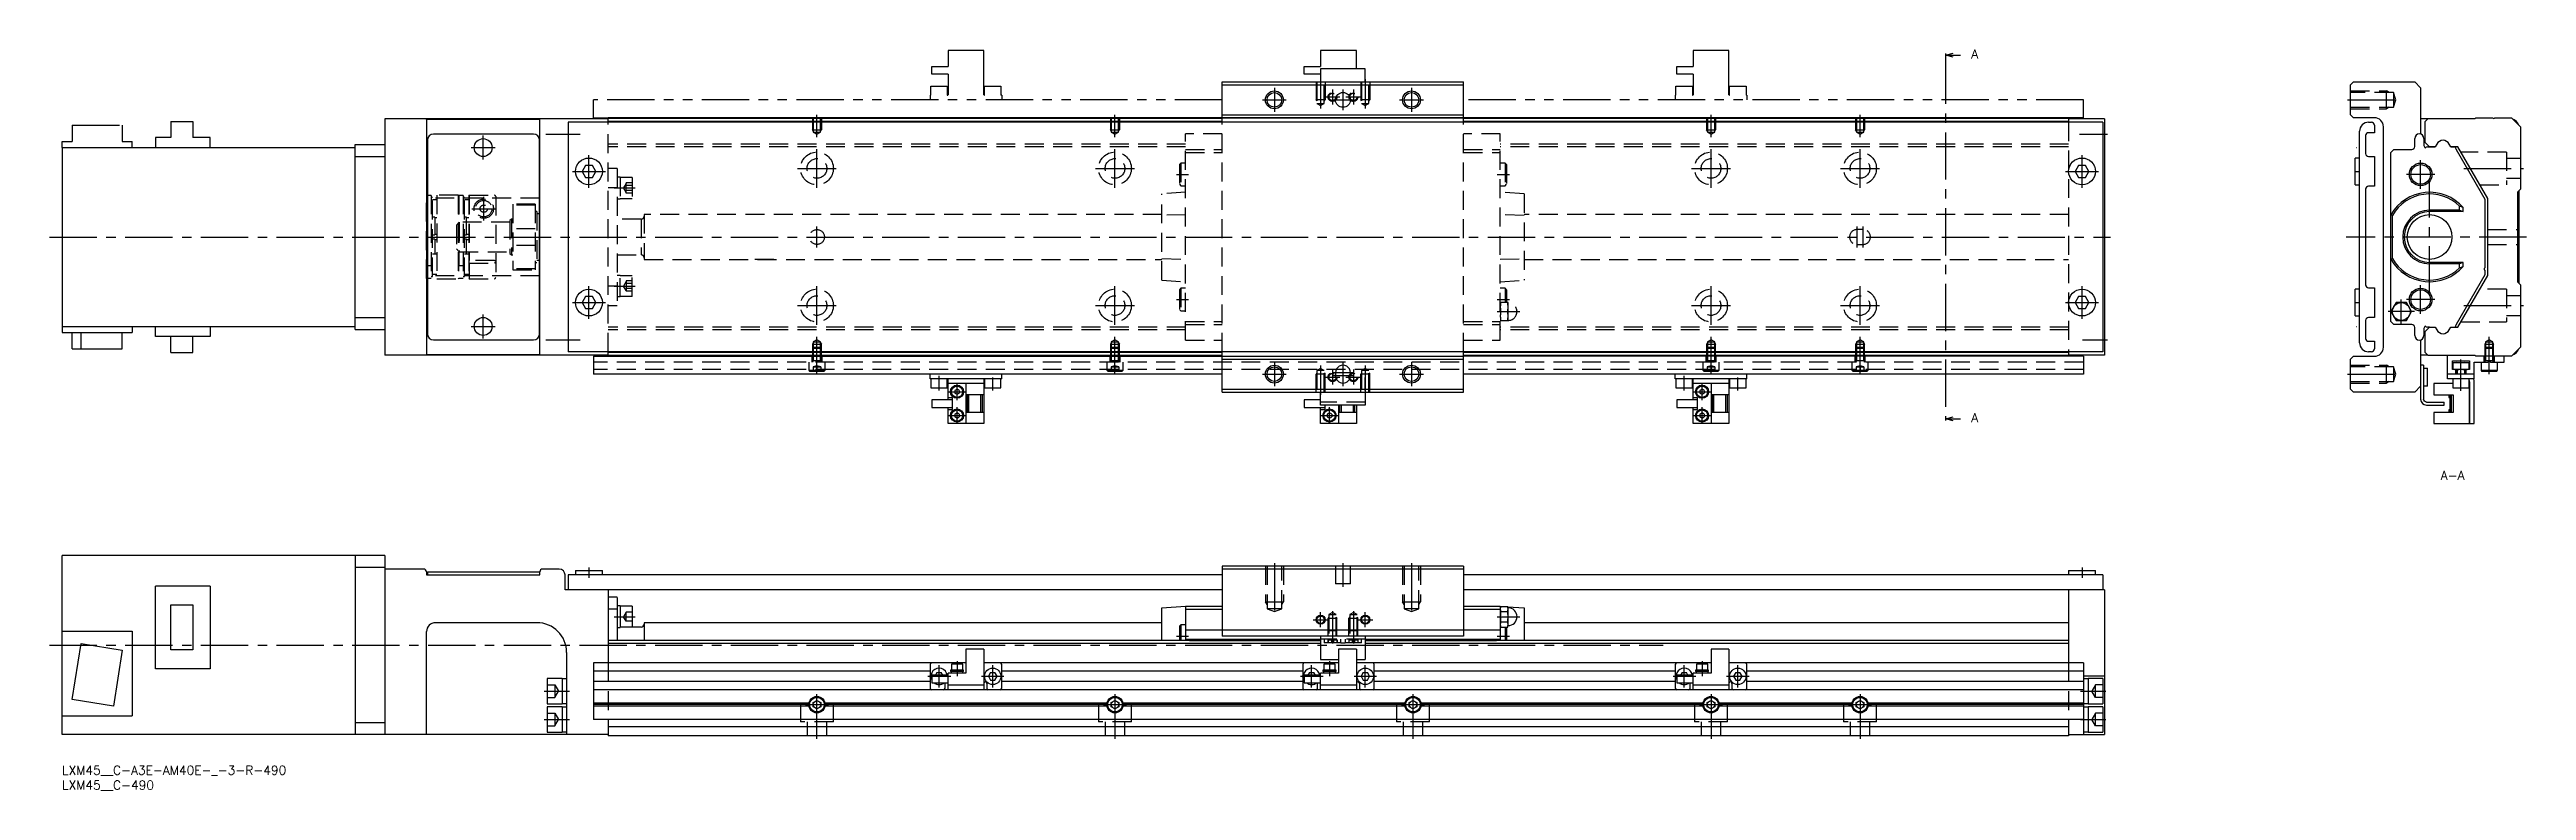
# Model space of a CAD drawing. Extents: x -4 to 827, y -8 to 240.
import ezdxf

# ---------------------------------------------------------------- set-up
doc = ezdxf.new("R2010")
doc.units = 0
doc.header["$LTSCALE"] = 0.5
for name, pattern in [('CENTER', [50.8, 31.75, -6.35, 6.35, -6.35]), ('DASHED', [19.05, 12.7, -6.35]), ('PHANTOM', [63.5, 31.75, -6.35, 6.35, -6.35, 6.35, -6.35])]:
    doc.linetypes.add(name, pattern=pattern)
for name, color, linetype in [('MSM_CENTER', 1, 'CENTER'), ('MSM_CONTINUOUS', 7, 'CONTINUOUS'), ('MSM_DASHED', 4, 'DASHED'), ('MSM_IMAGINARY', 6, 'PHANTOM'), ('MSM_NARROW', 5, 'CONTINUOUS'), ('MSM_PART_NUMBER', 7, 'CONTINUOUS')]:
    doc.layers.add(name, color=color, linetype=linetype)
doc.styles.get("Standard").update_dxf_attribs({"font": 'txt.shx', "height": 3, "bigfont": 'bigfont.shx'})

msp = doc.modelspace()

# ---------------------------------------------------------------- texts
at = {"layer": 'MSM_PART_NUMBER'}
for s, p in [('A', (640.62, 237.26)), ('A', (640.62, 115.23)), ('A-A', (798.16, 95.91))]:
    msp.add_text(s, height=3, dxfattribs=at).set_placement(p)

# ---------------------------------------------------------------- blocks, each defined once
blk = doc.blocks.new('*U8')
at = {"layer": 'MSM_PART_NUMBER'}
blk.add_text('LXM45__C-A3E-AM40E-_-3-R-490', height=3, dxfattribs=at).set_placement((0, -3))
blk = doc.blocks.new('*U9')
at = {"layer": 'MSM_PART_NUMBER'}
blk.add_text('LXM45__C-490', height=3, dxfattribs=at).set_placement((0, -8))

# ---------------------------------------------------------------- linework, layer by layer
at = {"layer": 'MSM_CENTER'}
for p, q in [((632.01, 237.89), (632.01, 116.86)), ((406.8, 227.38), (406.8, 219.38)), ((422.3, 230.38), (422.3, 220.47)), ((426.3, 226.88), (426.3, 221.88)), ((429.8, 226.88), (429.8, 219.88)), ((433.3, 226.88), (433.3, 221.88)), ((437.3, 230.38), (437.3, 220.47)), ((452.8, 227.38), (452.8, 219.38)), ((253.3, 210.87), (253.3, 218.38)), ((353.3, 210.87), (353.3, 218.38)), ((402.8, 223.38), (410.8, 223.38)), ((423.8, 224.38), (428.8, 224.38)), ((426.3, 223.38), (433.3, 223.38)), ((430.8, 224.38), (435.8, 224.38)), ((448.8, 223.38), (456.8, 223.38)), ((553.3, 210.87), (553.3, 218.38)), ((603.3, 210.87), (603.3, 218.38)), ((766.92, 223.38), (784.14, 223.38)), ((141.3, 203.38), (141.3, 211.38)), ((162.3, 211.88), (173.8, 211.88)), ((676.98, 211.88), (686.3, 211.88)), ((137.3, 207.38), (145.3, 207.38)), ((176.8, 193.88), (176.8, 204.88)), ((246.8, 200.38), (259.8, 200.38)), ((253.3, 193.88), (253.3, 206.88)), ((346.8, 200.38), (359.8, 200.38)), ((353.3, 193.88), (353.3, 206.88)), ((546.8, 200.38), (559.8, 200.38)), ((553.3, 193.88), (553.3, 206.88)), ((596.8, 200.38), (609.8, 200.38)), ((603.3, 193.88), (603.3, 206.88)), ((677.8, 193.88), (677.8, 204.88)), ((769.81, 207.38), (769.92, 207.38)), ((791.42, 193.58), (791.42, 203.18)), ((805.95, 200.38), (825.92, 200.38)), ((171.3, 199.38), (182.3, 199.38)), ((185.3, 193.83), (192.3, 193.83)), ((373.9, 198.38), (378, 198.38)), ((481.6, 198.38), (485.7, 198.38)), ((672.3, 199.38), (683.3, 199.38)), ((769.42, 199.38), (770.92, 199.38)), ((796.22, 198.38), (786.62, 198.38)), ((794.42, 158.48), (794.42, 196.28)), ((137.5, 186.88), (145.5, 186.88)), ((141.5, 182.88), (141.5, 190.88)), ((-4.2, 177.38), (687.3, 177.38)), ((253.3, 173.88), (253.3, 180.88)), ((602.3, 173.88), (602.3, 180.88)), ((604.3, 173.88), (604.3, 180.88)), ((826.92, 177.38), (766.42, 177.38)), ((176.8, 149.88), (176.8, 160.88)), ((185.3, 160.92), (192.3, 160.92)), ((253.3, 147.88), (253.3, 160.88)), ((353.3, 147.88), (353.3, 160.88)), ((553.3, 147.88), (553.3, 160.88)), ((603.3, 147.88), (603.3, 160.88)), ((677.8, 149.88), (677.8, 160.88)), ((791.42, 151.58), (791.42, 161.18)), ((141.3, 143.38), (141.3, 151.38)), ((171.3, 155.38), (182.3, 155.38)), ((246.8, 154.38), (259.8, 154.38)), ((346.8, 154.38), (359.8, 154.38)), ((373.9, 156.38), (378, 156.38)), ((481.6, 156.38), (485.7, 156.38)), ((481.6, 152.38), (489.2, 152.38)), ((546.8, 154.38), (559.8, 154.38)), ((596.8, 154.38), (609.8, 154.38)), ((672.3, 155.38), (683.3, 155.38)), ((769.42, 155.38), (770.92, 155.38)), ((789.38, 152.38), (780.46, 152.38)), ((784.92, 148.38), (784.92, 156.38)), ((796.22, 156.38), (786.62, 156.38)), ((805.95, 154.38), (825.92, 154.38)), ((137.3, 147.38), (145.3, 147.38)), ((162.3, 142.88), (173.8, 142.88)), ((253.3, 131.38), (253.3, 143.89)), ((353.3, 131.38), (353.3, 143.89)), ((553.3, 131.38), (553.3, 143.89)), ((603.3, 131.38), (603.3, 143.89)), ((677.98, 142.88), (686.3, 142.88)), ((769.81, 147.38), (769.92, 147.38)), ((814.41, 131.38), (814.41, 143.89)), ((406.8, 135.38), (406.8, 127.38)), ((422.3, 134.29), (422.3, 124.38)), ((429.8, 135.38), (429.8, 127.38)), ((437.3, 134.29), (437.3, 124.38)), ((452.8, 135.38), (452.8, 127.38)), ((804.92, 125.78), (804.92, 136.28)), ((294.3, 125.88), (294.3, 130.78)), ((297.49, 125.48), (303.11, 125.48)), ((300.3, 122.67), (300.3, 128.29)), ((312.3, 125.88), (312.3, 130.28)), ((402.8, 131.38), (410.8, 131.38)), ((423.8, 130.38), (428.8, 130.38)), ((426.3, 132.88), (426.3, 127.88)), ((426.3, 131.88), (433.3, 131.88)), ((426.3, 130.88), (433.3, 130.88)), ((430.8, 130.38), (435.8, 130.38)), ((433.3, 132.88), (433.3, 127.88)), ((437.3, 125.88), (437.3, 130.28)), ((448.8, 131.38), (456.8, 131.38)), ((544.3, 125.88), (544.3, 130.78)), ((547.49, 125.48), (553.11, 125.48)), ((550.3, 122.67), (550.3, 128.29)), ((562.3, 125.88), (562.3, 130.28)), ((766.92, 131.38), (784.14, 131.38)), ((297.49, 117.48), (303.11, 117.48)), ((300.3, 114.67), (300.3, 120.29)), ((422.49, 117.48), (428.11, 117.48)), ((425.3, 114.67), (425.3, 120.29)), ((547.49, 117.48), (553.11, 117.48)), ((550.3, 114.67), (550.3, 120.29)), ((176.8, 66.5), (176.8, 63)), ((406.8, 68), (406.8, 50.78)), ((429.8, 68), (429.8, 60)), ((452.8, 68), (452.8, 50.78)), ((677.8, 66.5), (677.8, 63)), ((141.3, 65.11), (141.3, 65)), ((185.3, 50), (192.3, 50)), ((422.3, 46.5), (422.3, 51.5)), ((426.3, 51.81), (426.3, 40.99)), ((433.3, 51.81), (433.3, 40.99)), ((437.3, 46.5), (437.3, 51.5)), ((481.6, 50), (489.2, 50)), ((373.9, 43.5), (378, 43.5)), ((419.8, 49), (424.8, 49)), ((434.8, 49), (439.8, 49)), ((481.6, 43.5), (485.7, 43.5)), ((-4.2, 40.5), (537.3, 40.5)), ((294.3, 26.25), (294.3, 33.75)), ((300.3, 35.1), (300.3, 30.1)), ((312.3, 26.25), (312.3, 33.75)), ((419.3, 26.25), (419.3, 33.75)), ((425.3, 35.1), (425.3, 30.1)), ((437.3, 26.25), (437.3, 33.75)), ((544.3, 26.25), (544.3, 33.75)), ((550.3, 35.1), (550.3, 30.1)), ((562.3, 26.25), (562.3, 33.75)), ((161.8, 25), (170.3, 25)), ((290.55, 30), (298.19, 30)), ((308.55, 30), (316.05, 30)), ((415.55, 30), (423.19, 30)), ((433.55, 30), (441.05, 30)), ((540.55, 30), (548.19, 30)), ((558.55, 30), (566.05, 30)), ((677.3, 25), (685.8, 25)), ((249.42, 20.5), (257.18, 20.5)), ((253.3, 9), (253.3, 24)), ((349.42, 20.5), (357.18, 20.5)), ((353.3, 24), (353.3, 9)), ((449.42, 20.5), (457.18, 20.5)), ((453.3, 24), (453.3, 9)), ((549.42, 20.5), (557.18, 20.5)), ((553.3, 24), (553.3, 9)), ((599.42, 20.5), (607.18, 20.5)), ((603.3, 24), (603.3, 9)), ((161.8, 15.5), (170.3, 15.5)), ((677.3, 15.5), (685.8, 15.5))]:
    msp.add_line(p, q, dxfattribs=at)
at = {"layer": 'MSM_CONTINUOUS'}
for p, q in [((632.01, 238.39), (634.51, 239.06)), ((632.01, 238.89), (632.01, 237.89)), ((632.01, 238.39), (637.01, 238.39)), ((634.51, 237.72), (632.01, 238.39)), ((389.3, 229.38), (470.3, 229.38)), ((389.3, 215.88), (389.3, 229.38)), ((389.3, 228.38), (470.3, 228.38)), ((470.3, 215.88), (470.3, 229.38)), ((767.92, 228.38), (768.92, 229.38)), ((767.92, 218.38), (767.92, 228.38)), ((768.92, 229.38), (789.42, 229.38)), ((789.42, 229.38), (791.42, 227.38)), ((791.42, 227.38), (791.42, 211.91)), ((108.3, 216.98), (108.3, 137.78)), ((183.3, 216.98), (108.3, 216.98)), ((122.3, 216.8), (122.3, 137.95)), ((160.3, 216.8), (122.3, 216.8)), ((160.3, 137.95), (160.3, 216.8)), ((673.3, 217.38), (183.3, 217.38)), ((183.3, 215.88), (183.3, 217.38)), ((389.3, 217.18), (183.3, 217.18)), ((389.3, 216.18), (183.3, 216.18)), ((389.3, 218.38), (470.3, 218.38)), ((389.3, 217.38), (470.3, 217.38)), ((673.3, 217.18), (470.3, 217.18)), ((673.3, 216.18), (470.3, 216.18)), ((673.3, 217.38), (673.3, 215.88)), ((685.3, 216.98), (673.3, 216.98)), ((685.3, 216.98), (685.3, 137.78)), ((768.92, 217.38), (767.92, 218.38)), ((775.92, 217.38), (768.92, 217.38)), ((793.72, 216.98), (791.42, 216.98)), ((792.92, 216.18), (793.92, 217.18)), ((792.92, 209.13), (792.92, 216.18)), ((793.92, 217.18), (809.72, 217.18)), ((809.72, 217.18), (809.92, 217.38)), ((809.92, 217.38), (815.52, 217.38)), ((816.32, 217.38), (821.92, 217.38)), ((821.92, 217.38), (824.92, 214.38)), ((98.3, 146.38), (98.3, 208.38)), ((98.3, 208.38), (108.3, 208.38)), ((122.6, 209.88), (122.6, 144.88)), ((158.2, 211.88), (124.6, 211.88)), ((160.2, 144.88), (160.2, 209.88)), ((684.8, 215.88), (169.8, 215.88)), ((169.8, 215.88), (169.8, 138.88)), ((684.8, 215.88), (684.8, 138.88)), ((770.92, 141.88), (770.92, 212.88)), ((772.92, 211.38), (772.92, 205.38)), ((773.92, 215.88), (774.92, 215.88)), ((775.92, 212.38), (773.92, 212.38)), ((775.92, 214.88), (775.92, 212.38)), ((778.92, 140.38), (778.92, 214.38)), ((789.42, 207.73), (789.42, 210.43)), ((792.52, 210.43), (792.52, 208.13)), ((794.42, 207.63), (792.92, 209.13)), ((796.82, 208.52), (796.31, 207.63)), ((801.53, 207.63), (801.02, 208.52)), ((824.92, 214.38), (824.92, 193.38)), ((0, 207.38), (0, 145.38)), ((0, 207.38), (98.3, 207.38)), ((98.3, 204.38), (108.3, 204.38)), ((122.6, 207.48), (122.3, 207.48)), ((122.6, 202.98), (122.3, 202.98)), ((175.65, 201.38), (174.49, 199.38)), ((177.95, 201.38), (175.65, 201.38)), ((179.11, 199.38), (177.95, 201.38)), ((676.65, 201.38), (675.49, 199.38)), ((678.95, 201.38), (676.65, 201.38)), ((680.11, 199.38), (678.95, 201.38)), ((769.42, 194.88), (769.42, 203.88)), ((770.92, 203.88), (769.42, 203.88)), ((773.92, 204.38), (775.92, 204.38)), ((775.92, 204.38), (775.92, 194.38)), ((781.42, 205.73), (782.42, 206.73)), ((781.42, 149.03), (781.42, 205.73)), ((782.42, 206.73), (788.42, 206.73)), ((793.72, 207.68), (794.37, 207.68)), ((794.37, 207.68), (794.42, 207.63)), ((794.37, 207.68), (794.42, 207.63)), ((794.42, 207.63), (796.31, 207.63)), ((796.31, 207.63), (794.42, 207.63)), ((803.92, 207.63), (801.53, 207.63)), ((801.53, 207.63), (802.79, 207.63)), ((803.31, 206.88), (803.31, 206.68)), ((803.31, 206.68), (812.92, 190.04)), ((813.92, 190.3), (803.92, 207.63)), ((174.49, 199.38), (175.65, 197.38)), ((175.65, 197.38), (177.95, 197.38)), ((177.95, 197.38), (179.11, 199.38)), ((675.49, 199.38), (676.65, 197.38)), ((676.65, 197.38), (678.95, 197.38)), ((678.95, 197.38), (680.11, 199.38)), ((769.42, 194.88), (770.92, 194.88)), ((772.92, 193.38), (772.92, 161.38)), ((775.92, 194.38), (773.92, 194.38)), ((824.92, 193.38), (823.92, 192.38)), ((823.92, 192.38), (823.92, 162.38)), ((824.42, 161.88), (824.42, 192.88)), ((122.6, 190.38), (122.3, 190.38)), ((160.3, 190.38), (160.2, 190.38)), ((160.3, 185.13), (160.2, 185.13)), ((781.92, 184.61), (781.42, 184.86)), ((781.92, 170.14), (781.92, 184.61)), ((804.48, 186.38), (794.42, 186.38)), ((805.7, 185.88), (794.42, 185.88)), ((804.48, 186.38), (804.48, 187.74)), ((804.48, 186.38), (805.7, 185.88)), ((805.7, 185.88), (805.7, 187.26)), ((812.92, 190.04), (812.92, 167.03)), ((813.92, 164.45), (813.92, 190.3)), ((160.2, 169.63), (160.3, 169.63)), ((781.42, 169.89), (781.92, 170.14)), ((805.7, 168.88), (794.42, 168.88)), ((804.48, 168.38), (794.42, 168.38)), ((805.7, 168.88), (804.48, 168.38)), ((804.48, 167.01), (804.48, 168.38)), ((805.7, 167.49), (805.7, 168.88)), ((812.92, 166.23), (812.92, 164.71)), ((122.6, 164.38), (122.3, 164.38)), ((160.3, 164.38), (160.2, 164.38)), ((769.42, 150.88), (769.42, 159.88)), ((770.92, 159.88), (769.42, 159.88)), ((773.92, 160.38), (775.92, 160.38)), ((775.92, 160.38), (775.92, 150.38)), ((812.92, 164.71), (803.31, 148.08)), ((803.92, 147.13), (813.92, 164.45)), ((823.92, 162.38), (824.92, 161.38)), ((824.92, 161.38), (824.92, 140.38)), ((98.3, 150.38), (108.3, 150.38)), ((122.6, 151.78), (122.3, 151.78)), ((160.3, 151.78), (160.2, 151.78)), ((175.65, 157.38), (174.49, 155.38)), ((174.49, 155.38), (175.65, 153.38)), ((177.95, 157.38), (175.65, 157.38)), ((175.65, 153.38), (177.95, 153.38)), ((179.11, 155.38), (177.95, 157.38)), ((177.95, 153.38), (179.11, 155.38)), ((676.65, 157.38), (675.49, 155.38)), ((675.49, 155.38), (676.65, 153.38)), ((678.95, 157.38), (676.65, 157.38)), ((676.65, 153.38), (678.95, 153.38)), ((680.11, 155.38), (678.95, 157.38)), ((678.95, 153.38), (680.11, 155.38)), ((769.42, 150.88), (770.92, 150.88)), ((775.92, 150.38), (773.92, 150.38)), ((783.19, 155.38), (781.46, 152.38)), ((781.46, 152.38), (783.19, 149.38)), ((786.65, 155.38), (783.19, 155.38)), ((788.38, 152.38), (786.65, 155.38)), ((786.65, 149.38), (788.38, 152.38)), ((0, 147.38), (98.3, 147.38)), ((0, 145.38), (23.5, 145.38)), ((3.4, 139.88), (3.4, 145.38)), ((6.37, 139.88), (6.37, 145.38)), ((20.2, 139.88), (20.2, 145.38)), ((23.5, 147.38), (23.5, 145.38)), ((31.35, 143.98), (31.35, 147.38)), ((49.7, 143.98), (31.35, 143.98)), ((36.47, 138.58), (36.47, 143.98)), ((43.93, 138.58), (43.93, 143.98)), ((49.7, 147.38), (49.7, 143.98)), ((98.3, 146.38), (108.3, 146.38)), ((122.3, 147.28), (122.6, 147.28)), ((124.6, 142.88), (158.2, 142.88)), ((772.92, 149.38), (772.92, 143.38)), ((773.92, 142.38), (775.92, 142.38)), ((775.92, 142.38), (775.92, 139.88)), ((782.42, 148.03), (781.42, 149.03)), ((788.42, 148.03), (782.42, 148.03)), ((783.19, 149.38), (786.65, 149.38)), ((789.42, 144.33), (789.42, 147.03)), ((791.42, 142.84), (791.42, 127.38)), ((792.52, 146.63), (792.52, 144.33)), ((792.92, 145.63), (794.42, 147.13)), ((792.92, 138.58), (792.92, 145.63)), ((794.37, 147.08), (793.72, 147.08)), ((794.42, 147.13), (796.31, 147.13)), ((796.31, 147.13), (796.82, 146.23)), ((801.02, 146.23), (801.53, 147.13)), ((801.53, 147.13), (803.92, 147.13)), ((803.31, 148.08), (803.31, 147.88)), ((3.4, 139.88), (20.2, 139.88)), ((36.47, 138.58), (43.93, 138.58)), ((183.3, 137.78), (108.3, 137.78)), ((122.3, 137.95), (160.3, 137.95)), ((684.8, 138.88), (169.8, 138.88)), ((178.3, 137.38), (470.3, 137.38)), ((178.3, 137.38), (178.3, 131.38)), ((183.3, 137.38), (183.3, 138.88)), ((389.3, 138.58), (183.3, 138.58)), ((389.3, 137.58), (183.3, 137.58)), ((389.3, 125.38), (389.3, 138.88)), ((389.3, 136.38), (470.3, 136.38)), ((470.3, 125.38), (470.3, 138.88)), ((673.3, 138.58), (470.3, 138.58)), ((673.3, 137.58), (470.3, 137.58)), ((678.3, 137.38), (470.3, 137.38)), ((673.3, 138.88), (673.3, 137.38)), ((685.3, 137.78), (673.3, 137.78)), ((678.3, 137.38), (678.3, 131.38)), ((767.92, 136.38), (768.92, 137.38)), ((767.92, 126.38), (767.92, 136.38)), ((768.92, 137.38), (775.92, 137.38)), ((774.92, 138.88), (773.92, 138.88)), ((793.72, 137.78), (791.42, 137.78)), ((792.42, 134.38), (791.42, 134.38)), ((792.42, 134.38), (792.42, 122.98)), ((792.42, 133.38), (793.72, 133.38)), ((793.92, 137.58), (792.92, 138.58)), ((793.72, 127.38), (793.72, 133.38)), ((809.72, 137.58), (793.92, 137.58)), ((800.42, 129.78), (800.42, 137.38)), ((802.07, 135.88), (807.77, 135.88)), ((802.07, 132.88), (802.07, 135.88)), ((802.17, 135.28), (807.67, 135.28)), ((802.17, 135.28), (802.17, 132.88)), ((804.92, 133.12), (804.92, 135.03)), ((807.67, 132.88), (807.67, 135.28)), ((807.77, 135.88), (807.77, 132.88)), ((809.42, 129.78), (809.42, 135.38)), ((809.42, 135.38), (813.92, 135.38)), ((809.92, 137.38), (809.72, 137.58)), ((821.92, 137.38), (809.92, 137.38)), ((811.67, 135.38), (811.67, 132.68)), ((813.92, 135.38), (814.42, 135.88)), ((814.42, 135.88), (814.92, 135.38)), ((814.92, 135.38), (819.42, 135.38)), ((817.17, 132.68), (817.17, 135.38)), ((819.42, 135.38), (819.42, 137.38)), ((824.92, 140.38), (821.92, 137.38)), ((389.3, 131.38), (178.3, 131.38)), ((291.3, 129.78), (291.3, 131.38)), ((315.3, 129.78), (291.3, 129.78)), ((291.55, 129.78), (291.55, 126.78)), ((291.55, 126.78), (297.05, 126.78)), ((297.05, 126.78), (297.05, 129.78)), ((297.3, 122.73), (297.3, 129.64)), ((309.3, 128.18), (297.3, 128.18)), ((300.3, 126.34), (299.55, 125.91)), ((299.55, 125.91), (299.55, 125.04)), ((299.55, 125.04), (300.3, 124.61)), ((301.05, 125.91), (300.3, 126.34)), ((300.3, 124.61), (301.05, 125.04)), ((301.05, 125.91), (301.05, 125.04)), ((303.3, 128.18), (303.3, 114.78)), ((309.3, 129.64), (309.3, 114.78)), ((309.55, 129.78), (309.55, 126.78)), ((309.55, 126.78), (315.05, 126.78)), ((315.05, 126.78), (315.05, 129.78)), ((315.3, 129.78), (315.3, 131.38)), ((389.3, 126.38), (470.3, 126.38)), ((389.3, 125.38), (470.3, 125.38)), ((422.3, 120.98), (422.3, 125.38)), ((427.3, 131.88), (427.3, 130.88)), ((432.3, 130.88), (432.3, 131.88)), ((437.3, 125.38), (437.3, 120.98)), ((678.3, 131.38), (470.3, 131.38)), ((541.3, 129.78), (541.3, 131.38)), ((565.3, 129.78), (541.3, 129.78)), ((541.55, 129.78), (541.55, 126.78)), ((541.55, 126.78), (547.05, 126.78)), ((547.05, 126.78), (547.05, 129.78)), ((547.3, 122.73), (547.3, 129.64)), ((559.3, 128.18), (547.3, 128.18)), ((550.3, 126.34), (549.55, 125.91)), ((549.55, 125.91), (549.55, 125.04)), ((549.55, 125.04), (550.3, 124.61)), ((551.05, 125.91), (550.3, 126.34)), ((550.3, 124.61), (551.05, 125.04)), ((551.05, 125.91), (551.05, 125.04)), ((553.3, 128.18), (553.3, 114.78)), ((559.3, 129.64), (559.3, 114.78)), ((559.55, 129.78), (559.55, 126.78)), ((559.55, 126.78), (565.05, 126.78)), ((565.05, 126.78), (565.05, 129.78)), ((565.3, 129.78), (565.3, 131.38)), ((768.92, 125.38), (767.92, 126.38)), ((789.42, 125.38), (768.92, 125.38)), ((791.42, 127.38), (789.42, 125.38)), ((791.42, 127.38), (791.42, 122.98)), ((793.72, 127.38), (792.42, 127.38)), ((802.17, 128.18), (795.82, 128.18)), ((795.82, 128.18), (795.82, 124.48)), ((809.42, 131.38), (800.42, 131.38)), ((809.42, 129.78), (800.42, 129.78)), ((807.77, 132.88), (802.07, 132.88)), ((802.17, 129.78), (802.17, 126.78)), ((802.17, 126.78), (807.67, 126.78)), ((803.22, 131.38), (803.22, 132.88)), ((803.42, 132.88), (803.42, 131.38)), ((806.42, 131.38), (806.42, 132.88)), ((806.62, 132.88), (806.62, 131.38)), ((807.67, 126.78), (807.67, 129.78)), ((807.77, 128.18), (807.67, 128.18)), ((807.77, 114.78), (807.77, 128.18)), ((807.77, 128.13), (807.82, 128.13)), ((807.82, 128.78), (807.82, 114.78)), ((809.42, 114.78), (809.42, 128.78)), ((811.67, 132.68), (817.17, 132.68)), ((811.67, 132.68), (811.84, 132.38)), ((811.84, 132.38), (817, 132.38)), ((817, 132.38), (817.17, 132.68)), ((291.8, 122.73), (291.8, 120.23)), ((298.8, 122.73), (291.8, 122.73)), ((291.8, 120.23), (298.8, 120.23)), ((298.8, 123.48), (297.3, 123.48)), ((297.3, 114.78), (297.3, 120.23)), ((297.3, 119.48), (298.8, 119.48)), ((298.8, 119.48), (298.8, 123.48)), ((300.3, 118.34), (299.55, 117.91)), ((299.55, 117.91), (299.55, 117.04)), ((299.55, 117.04), (300.3, 116.61)), ((301.05, 117.91), (300.3, 118.34)), ((300.3, 116.61), (301.05, 117.04)), ((301.05, 117.91), (301.05, 117.04)), ((309.3, 124.48), (303.3, 124.48)), ((309.3, 118.48), (303.3, 118.48)), ((303.8, 118.48), (303.8, 124.48)), ((304.3, 118.48), (304.3, 124.48)), ((308.3, 118.48), (308.3, 124.48)), ((308.8, 118.48), (308.8, 124.48)), ((416.8, 122.73), (416.8, 120.23)), ((422.3, 122.73), (416.8, 122.73)), ((416.8, 120.23), (423.8, 120.23)), ((437.3, 120.98), (422.3, 120.98)), ((422.3, 114.78), (422.3, 120.23)), ((422.3, 119.48), (423.8, 119.48)), ((423.8, 119.48), (423.8, 120.98)), ((425.3, 118.34), (424.55, 117.91)), ((424.55, 117.91), (424.55, 117.04)), ((424.55, 117.04), (425.3, 116.61)), ((426.05, 117.91), (425.3, 118.34)), ((425.3, 116.61), (426.05, 117.04)), ((426.05, 117.91), (426.05, 117.04)), ((428.3, 120.98), (428.3, 114.78)), ((434.3, 118.48), (428.3, 118.48)), ((428.8, 118.48), (428.8, 120.98)), ((429.3, 118.48), (429.3, 120.98)), ((433.3, 118.48), (433.3, 120.98)), ((433.8, 118.48), (433.8, 120.98)), ((434.3, 120.98), (434.3, 114.78)), ((541.8, 122.73), (541.8, 120.23)), ((548.8, 122.73), (541.8, 122.73)), ((541.8, 120.23), (548.8, 120.23)), ((548.8, 123.48), (547.3, 123.48)), ((547.3, 114.78), (547.3, 120.23)), ((547.3, 119.48), (548.8, 119.48)), ((548.8, 119.48), (548.8, 123.48)), ((550.3, 118.34), (549.55, 117.91)), ((549.55, 117.91), (549.55, 117.04)), ((549.55, 117.04), (550.3, 116.61)), ((551.05, 117.91), (550.3, 118.34)), ((550.3, 116.61), (551.05, 117.04)), ((551.05, 117.91), (551.05, 117.04)), ((559.3, 124.48), (553.3, 124.48)), ((559.3, 118.48), (553.3, 118.48)), ((553.8, 118.48), (553.8, 124.48)), ((554.3, 118.48), (554.3, 124.48)), ((558.3, 118.48), (558.3, 124.48)), ((558.8, 118.48), (558.8, 124.48)), ((632.01, 116.36), (634.51, 117.03)), ((632.01, 116.86), (632.01, 115.86)), ((632.01, 116.36), (637.01, 116.36)), ((634.51, 115.69), (632.01, 116.36)), ((793.42, 121.98), (799.32, 121.98)), ((793.42, 120.98), (799.32, 120.98)), ((795.82, 124.48), (802.32, 124.48)), ((795.82, 118.48), (795.82, 114.78)), ((802.32, 118.48), (795.82, 118.48)), ((799.32, 120.98), (799.32, 121.98)), ((800.82, 124.48), (800.82, 123.58)), ((800.82, 123.58), (801.32, 123.58)), ((800.82, 119.38), (800.82, 118.48)), ((801.32, 119.38), (800.82, 119.38)), ((801.32, 118.48), (801.32, 124.48)), ((801.82, 118.48), (801.82, 124.48)), ((802.32, 124.48), (802.32, 118.48)), ((309.3, 114.78), (297.3, 114.78)), ((434.3, 114.78), (422.3, 114.78)), ((559.3, 114.78), (547.3, 114.78)), ((795.82, 114.78), (807.77, 114.78)), ((807.77, 114.83), (807.82, 114.83)), ((807.82, 114.78), (809.42, 114.78)), ((0, 10.5), (0, 70.5)), ((108.3, 70.5), (0, 70.5)), ((98.3, 70.5), (98.3, 10.5)), ((108.3, 66.5), (98.3, 66.5)), ((108.3, 70.5), (108.3, 10.5)), ((389.3, 67), (389.3, 43.5)), ((470.3, 67), (389.3, 67)), ((470.3, 67), (470.3, 43.5)), ((31.35, 32.5), (31.35, 60.3)), ((49.7, 60.3), (31.35, 60.3)), ((49.7, 60.3), (49.7, 32.5)), ((121.3, 66), (108.3, 66)), ((122.3, 65), (122.3, 64)), ((122.3, 64), (160.3, 64)), ((122.6, 65), (160.2, 65)), ((122.6, 65), (122.6, 64)), ((138.3, 65.1), (144.3, 65.1)), ((138.3, 65.1), (138.3, 65)), ((144.3, 65), (144.3, 65.1)), ((160.2, 65), (160.2, 64)), ((160.3, 64), (160.3, 65)), ((166.8, 66), (161.3, 66)), ((168.8, 59), (168.8, 64)), ((389.3, 59), (168.8, 59)), ((169.8, 64), (169.8, 59)), ((389.3, 64), (169.8, 64)), ((172.3, 65.5), (172.3, 64)), ((172.3, 65.5), (181.3, 65.5)), ((181.3, 64), (181.3, 65.5)), ((183.3, 59), (183.3, 34.5)), ((470.3, 66), (389.3, 66)), ((684.8, 64), (470.3, 64)), ((685.3, 59), (470.3, 59)), ((673.3, 65.5), (673.3, 64)), ((673.3, 65.5), (682.3, 65.5)), ((673.3, 59), (673.3, 34.5)), ((682.3, 64), (682.3, 65.5)), ((684.8, 64), (684.8, 59)), ((685.3, 59), (685.3, 10.5)), ((36.47, 38.85), (36.47, 53.95)), ((36.47, 53.95), (43.93, 53.95)), ((43.93, 53.95), (43.93, 38.85)), ((186.3, 56.5), (183.3, 56.5)), ((186.3, 52.5), (183.3, 52.5)), ((186.3, 56.47), (186.3, 42)), ((187.3, 53.65), (186.3, 53.65)), ((187.3, 53.62), (187.3, 46.35)), ((191.3, 53.5), (187.3, 53.5)), ((191.3, 53.5), (191.3, 46.5)), ((369, 53), (377, 53.5)), ((369, 42), (369, 53)), ((377, 53.5), (389.3, 53.5)), ((377, 53.5), (377, 42)), ((377, 52.5), (389.3, 52.5)), ((470.3, 53.5), (482.6, 53.5)), ((470.3, 52.5), (482.6, 52.5)), ((482.6, 53.5), (483.17, 53.46)), ((482.6, 53.5), (482.6, 42)), ((482.72, 53.46), (482.6, 53)), ((482.61, 52.41), (482.6, 52.6)), ((482.72, 53.46), (485.08, 53.46)), ((482.72, 51.73), (485.08, 51.73)), ((485.2, 53), (485.08, 53.46)), ((485.11, 53.34), (490.6, 53)), ((485.2, 47), (485.2, 53)), ((490.6, 53), (490.6, 42)), ((0, 45.2), (23.5, 45.2)), ((23.5, 45.2), (23.5, 16.8)), ((122.3, 10.5), (122.3, 45)), ((159.3, 48), (125.3, 48)), ((422.3, 42), (183.3, 42)), ((186.3, 46.35), (187.3, 46.35)), ((194.3, 46.5), (187.28, 46.5)), ((195.3, 48), (195.3, 42)), ((369, 48), (195.3, 48)), ((375.4, 47.3), (374.9, 46.8)), ((374.9, 46.8), (374.9, 42)), ((377, 47.3), (375.4, 47.3)), ((375.4, 47.3), (375.4, 42)), ((482.6, 45.5), (377, 45.5)), ((422.3, 42.4), (377, 42.4)), ((378.3, 42), (422.3, 42)), ((470.3, 43.5), (389.3, 43.5)), ((422.3, 43.5), (422.3, 35.6)), ((437.3, 43.5), (437.3, 35.6)), ((482.6, 42.4), (437.3, 42.4)), ((437.3, 42), (481.3, 42)), ((673.3, 42), (437.3, 42)), ((482.6, 47), (482.72, 46.54)), ((482.72, 48.27), (485.08, 48.27)), ((482.72, 46.54), (485.08, 46.54)), ((484.2, 46.54), (484.2, 42)), ((484.7, 46.54), (484.7, 42)), ((485.08, 46.54), (485.2, 47)), ((673.3, 48), (490.6, 48)), ((3.4, 22.21), (6.37, 40.98)), ((6.37, 40.98), (20.2, 38.79)), ((20.2, 38.79), (17.23, 20.02)), ((43.93, 38.85), (36.47, 38.85)), ((169.3, 38), (169.3, 10.5)), ((178.3, 34.5), (178.3, 15.5)), ((303.3, 34.5), (178.3, 34.5)), ((422.3, 41), (183.3, 41)), ((291.3, 34), (291.3, 26)), ((298.4, 34.1), (298.4, 32.1)), ((302.2, 34.1), (298.4, 34.1)), ((302.2, 32.1), (302.2, 34.1)), ((309.3, 39.1), (303.3, 39.1)), ((303.3, 39.1), (303.3, 31.1)), ((309.3, 39.1), (309.3, 25.5)), ((428.3, 34.5), (309.3, 34.5)), ((315.3, 26), (315.3, 34)), ((416.3, 34), (416.3, 26)), ((422.3, 35.6), (428.3, 35.6)), ((423.4, 34.1), (423.4, 32.1)), ((427.2, 34.1), (423.4, 34.1)), ((427.2, 32.1), (427.2, 34.1)), ((434.3, 39.1), (428.3, 39.1)), ((428.3, 39.1), (428.3, 31.1)), ((434.3, 39.1), (434.3, 25.5)), ((434.3, 35.6), (437.3, 35.6)), ((553.3, 34.5), (434.3, 34.5)), ((673.3, 41), (437.3, 41)), ((440.3, 26), (440.3, 34)), ((541.3, 34), (541.3, 26)), ((548.4, 34.1), (548.4, 32.1)), ((552.2, 34.1), (548.4, 34.1)), ((552.2, 32.1), (552.2, 34.1)), ((559.3, 39.1), (553.3, 39.1)), ((553.3, 39.1), (553.3, 31.1)), ((559.3, 39.1), (559.3, 25.5)), ((678.3, 34.5), (559.3, 34.5)), ((565.3, 26), (565.3, 34)), ((678.3, 34.5), (678.3, 10.5)), ((49.7, 32.5), (31.35, 32.5)), ((167.8, 29.25), (162.8, 29.25)), ((162.8, 29.25), (162.8, 20.75)), ((167.8, 29.25), (167.8, 20.75)), ((169.3, 29.15), (167.8, 29.15)), ((291.3, 31.7), (178.3, 31.7)), ((291.3, 28.3), (178.3, 28.3)), ((678.3, 25.5), (178.3, 25.5)), ((291.3, 30.3), (291.12, 30)), ((291.12, 30), (291.3, 29.7)), ((297.3, 30.35), (291.8, 30.35)), ((291.8, 30.35), (291.8, 27.85)), ((291.8, 27.85), (297.3, 27.85)), ((293.58, 31.25), (293.06, 30.35)), ((293.58, 31.25), (295.02, 31.25)), ((295.54, 30.35), (295.02, 31.25)), ((296.3, 26), (296.3, 27.6)), ((303.3, 31.1), (297.3, 31.1)), ((297.3, 25.5), (297.3, 31.1)), ((297.3, 27.15), (309.3, 27.15)), ((297.3, 27.1), (309.3, 27.1)), ((297.35, 27.15), (297.35, 27.1)), ((298.1, 32.1), (298.1, 31.6)), ((302.5, 32.1), (298.1, 32.1)), ((302.5, 31.6), (298.1, 31.6)), ((298.3, 31.6), (298.3, 31.1)), ((302.3, 31.1), (302.3, 31.6)), ((302.5, 31.6), (302.5, 32.1)), ((309.25, 27.15), (309.25, 27.1)), ((310.3, 27.6), (310.3, 26)), ((311.58, 31.25), (310.86, 30)), ((310.86, 30), (311.58, 28.75)), ((311.58, 31.25), (313.02, 31.25)), ((311.58, 28.75), (313.02, 28.75)), ((313.74, 30), (313.02, 31.25)), ((313.02, 28.75), (313.74, 30)), ((416.3, 31.7), (315.3, 31.7)), ((315.48, 30), (315.3, 30.3)), ((315.3, 29.7), (315.48, 30)), ((416.3, 28.3), (315.3, 28.3)), ((416.3, 30.3), (416.12, 30)), ((416.12, 30), (416.3, 29.7)), ((422.3, 30.35), (416.8, 30.35)), ((416.8, 30.35), (416.8, 27.85)), ((416.8, 27.85), (422.3, 27.85)), ((418.58, 31.25), (418.06, 30.35)), ((418.58, 31.25), (420.02, 31.25)), ((420.54, 30.35), (420.02, 31.25)), ((421.3, 26), (421.3, 27.6)), ((428.3, 31.1), (422.3, 31.1)), ((422.3, 25.5), (422.3, 31.1)), ((422.3, 27.15), (434.3, 27.15)), ((422.3, 27.1), (434.3, 27.1)), ((422.35, 27.15), (422.35, 27.1)), ((423.1, 32.1), (423.1, 31.6)), ((427.5, 32.1), (423.1, 32.1)), ((427.5, 31.6), (423.1, 31.6)), ((423.3, 31.6), (423.3, 31.1)), ((427.3, 31.1), (427.3, 31.6)), ((427.5, 31.6), (427.5, 32.1)), ((434.25, 27.15), (434.25, 27.1)), ((435.3, 27.6), (435.3, 26)), ((436.58, 31.25), (435.86, 30)), ((435.86, 30), (436.58, 28.75)), ((436.58, 31.25), (438.02, 31.25)), ((436.58, 28.75), (438.02, 28.75)), ((438.74, 30), (438.02, 31.25)), ((438.02, 28.75), (438.74, 30)), ((541.3, 31.7), (440.3, 31.7)), ((440.48, 30), (440.3, 30.3)), ((440.3, 29.7), (440.48, 30)), ((541.3, 28.3), (440.3, 28.3)), ((541.3, 30.3), (541.12, 30)), ((541.12, 30), (541.3, 29.7)), ((547.3, 30.35), (541.8, 30.35)), ((541.8, 30.35), (541.8, 27.85)), ((541.8, 27.85), (547.3, 27.85)), ((543.58, 31.25), (543.06, 30.35)), ((543.58, 31.25), (545.02, 31.25)), ((545.54, 30.35), (545.02, 31.25)), ((546.3, 26), (546.3, 27.6)), ((553.3, 31.1), (547.3, 31.1)), ((547.3, 25.5), (547.3, 31.1)), ((547.3, 27.15), (559.3, 27.15)), ((547.3, 27.1), (559.3, 27.1)), ((547.35, 27.15), (547.35, 27.1)), ((548.1, 32.1), (548.1, 31.6)), ((552.5, 32.1), (548.1, 32.1)), ((552.5, 31.6), (548.1, 31.6)), ((548.3, 31.6), (548.3, 31.1)), ((552.3, 31.1), (552.3, 31.6)), ((552.5, 31.6), (552.5, 32.1)), ((559.25, 27.15), (559.25, 27.1)), ((560.3, 27.6), (560.3, 26)), ((561.58, 31.25), (560.86, 30)), ((560.86, 30), (561.58, 28.75)), ((561.58, 31.25), (563.02, 31.25)), ((561.58, 28.75), (563.02, 28.75)), ((563.74, 30), (563.02, 31.25)), ((563.02, 28.75), (563.74, 30)), ((678.3, 31.7), (565.3, 31.7)), ((565.48, 30), (565.3, 30.3)), ((565.3, 29.7), (565.48, 30)), ((678.3, 28.3), (565.3, 28.3)), ((685.3, 30), (678.3, 30)), ((679.8, 29.15), (678.3, 29.15)), ((684.8, 29.25), (679.8, 29.25)), ((679.8, 29.25), (679.8, 20.75)), ((684.8, 29.25), (684.8, 20.75)), ((0, 16.8), (23.5, 16.8)), ((17.23, 20.02), (3.4, 22.21)), ((162.8, 20.75), (167.8, 20.75)), ((167.8, 19.75), (162.8, 19.75)), ((162.8, 19.75), (162.8, 11.25)), ((167.8, 20.85), (169.3, 20.85)), ((167.8, 19.75), (167.8, 11.25)), ((169.3, 19.65), (167.8, 19.65)), ((250.6, 21), (178.3, 21)), ((250.55, 20.5), (178.3, 20.5)), ((250.6, 20), (178.3, 20)), ((252.05, 21.22), (253.3, 21.94)), ((252.05, 19.78), (252.05, 21.22)), ((253.3, 19.06), (252.05, 19.78)), ((253.3, 21.94), (254.55, 21.22)), ((254.55, 19.78), (253.3, 19.06)), ((254.55, 21.22), (254.55, 19.78)), ((350.6, 21), (256, 21)), ((350.6, 20), (256, 20)), ((350.55, 20.5), (256.05, 20.5)), ((352.05, 21.22), (353.3, 21.94)), ((352.05, 19.78), (352.05, 21.22)), ((353.3, 19.06), (352.05, 19.78)), ((353.3, 21.94), (354.55, 21.22)), ((354.55, 19.78), (353.3, 19.06)), ((354.55, 21.22), (354.55, 19.78)), ((450.6, 21), (356, 21)), ((450.6, 20), (356, 20)), ((450.55, 20.5), (356.05, 20.5)), ((452.05, 21.22), (453.3, 21.94)), ((452.05, 19.78), (452.05, 21.22)), ((453.3, 19.06), (452.05, 19.78)), ((453.3, 21.94), (454.55, 21.22)), ((454.55, 19.78), (453.3, 19.06)), ((454.55, 21.22), (454.55, 19.78)), ((550.6, 21), (456, 21)), ((550.6, 20), (456, 20)), ((550.55, 20.5), (456.05, 20.5)), ((552.05, 21.22), (553.3, 21.94)), ((552.05, 19.78), (552.05, 21.22)), ((553.3, 19.06), (552.05, 19.78)), ((553.3, 21.94), (554.55, 21.22)), ((554.55, 19.78), (553.3, 19.06)), ((554.55, 21.22), (554.55, 19.78)), ((600.6, 21), (556, 21)), ((600.6, 20), (556, 20)), ((600.55, 20.5), (556.05, 20.5)), ((602.05, 21.22), (603.3, 21.94)), ((602.05, 19.78), (602.05, 21.22)), ((603.3, 19.06), (602.05, 19.78)), ((603.3, 21.94), (604.55, 21.22)), ((604.55, 19.78), (603.3, 19.06)), ((604.55, 21.22), (604.55, 19.78)), ((678.3, 21), (606, 21)), ((678.3, 20), (606, 20)), ((678.3, 20.5), (606.05, 20.5)), ((678.3, 20.85), (679.8, 20.85)), ((679.8, 19.65), (678.3, 19.65)), ((679.8, 20.75), (684.8, 20.75)), ((684.8, 19.75), (679.8, 19.75)), ((679.8, 19.75), (679.8, 11.25)), ((684.8, 19.75), (684.8, 11.25)), ((183.3, 10.5), (0, 10.5)), ((98.3, 14.5), (108.3, 14.5)), ((162.8, 11.25), (167.8, 11.25)), ((167.8, 11.35), (169.3, 11.35)), ((678.3, 15.5), (178.3, 15.5)), ((183.3, 15.5), (183.3, 10)), ((673.3, 13), (183.3, 13)), ((673.3, 10), (183.3, 10)), ((673.3, 15.5), (673.3, 10)), ((673.3, 10.5), (685.3, 10.5)), ((678.3, 11.35), (679.8, 11.35)), ((679.8, 11.25), (684.8, 11.25))]:
    msp.add_line(p, q, dxfattribs=at)
for centre, radius in [((406.8, 223.38), 2.46), ((429.8, 223.38), 2.5), ((452.8, 223.38), 2.46), ((141.3, 207.38), 3), ((176.8, 199.38), 4.5), ((677.8, 199.38), 4.5), ((791.42, 198.38), 3.8), ((791.42, 198.38), 3.3), ((794.42, 177.38), 7.5), ((176.8, 155.38), 4.5), ((677.8, 155.38), 4.5), ((791.42, 156.38), 3.8), ((791.42, 156.38), 3.3), ((141.3, 147.38), 3), ((784.92, 152.38), 3), ((406.8, 131.38), 2.46), ((452.8, 131.38), 2.46), ((300.3, 125.48), 2.2), ((300.3, 125.48), 1.9), ((550.3, 125.48), 2.2), ((550.3, 125.48), 1.9), ((300.3, 117.48), 2.2), ((300.3, 117.48), 1.9), ((425.3, 117.48), 2.2), ((425.3, 117.48), 1.9), ((550.3, 117.48), 2.2), ((550.3, 117.48), 1.9), ((422.3, 49), 1.23), ((437.3, 49), 1.23), ((312.3, 30), 2.75), ((437.3, 30), 2.75), ((562.3, 30), 2.75), ((253.3, 20.5), 2.75), ((253.3, 20.5), 2.45), ((253.3, 20.5), 1.25), ((353.3, 20.5), 2.75), ((353.3, 20.5), 2.45), ((353.3, 20.5), 1.25), ((453.3, 20.5), 2.75), ((453.3, 20.5), 2.45), ((453.3, 20.5), 1.25), ((553.3, 20.5), 2.75), ((553.3, 20.5), 2.45), ((553.3, 20.5), 1.25), ((603.3, 20.5), 2.75), ((603.3, 20.5), 2.45), ((603.3, 20.5), 1.25)]:
    msp.add_circle(centre, radius, dxfattribs=at)
for centre, radius, start, end in [((775.92, 214.38), 3, 0, 90), ((815.92, 217.68), 0.5, 216.8699, 323.1301), ((821.42, 213.98), 3, 21.81505, 68.18495), ((124.6, 209.88), 2, 90, 180), ((158.2, 209.88), 2, 0, 90), ((773.92, 212.88), 3, 90, 180), ((773.92, 211.38), 1, 90, 180), ((774.92, 214.88), 1, 0, 90), ((790.97, 210.43), 1.55, 0, 180), ((793.52, 208.13), 1, 180, 239.90809), ((799.07, 207.22), 2.6, 93.41067, 149.99996), ((798.76, 207.22), 2.6, 30.00004, 86.58933), ((773.92, 205.38), 1, 180, 270), ((788.42, 207.73), 1, 270, 0), ((793.72, 206.88), 0.8, 90, 151.25108), ((802.51, 206.88), 0.8, 0, 69.62763), ((773.92, 193.38), 1, 90, 180), ((794.42, 177.38), 15, 41.23608, 150.07357), ((794.42, 177.38), 14.44, 45.84861, 149.94903), ((794.42, 177.38), 9, 90, 270), ((794.42, 177.38), 8.5, 90, 270), ((800.27, 175.08), 13.33, 65.98509, 71.61629), ((794.42, 177.38), 15, 209.92643, 318.76392), ((794.42, 177.38), 14.44, 210.05097, 314.15139), ((800.3, 179.6), 13.26, 288.36858, 294.03004), ((813.22, 166.63), 0.5, 126.8699, 233.1301), ((773.92, 161.38), 1, 180, 270), ((773.92, 149.38), 1, 90, 180), ((124.6, 144.88), 2, 180, 270), ((158.2, 144.88), 2, 270, 0), ((773.92, 141.88), 3, 180, 270), ((773.92, 143.38), 1, 180, 270), ((788.42, 147.03), 1, 0, 90), ((790.97, 144.33), 1.55, 180, 0), ((793.52, 146.63), 1, 120.09191, 180), ((793.72, 147.88), 0.8, 208.74892, 270), ((799.07, 147.53), 2.6, 210.00003, 266.58933), ((798.76, 147.53), 2.6, 273.41067, 329.99996), ((802.51, 147.88), 0.8, 290.36413, 0), ((429.8, 131.88), 2.5, 359.99994, 179.99994), ((774.92, 139.88), 1, 270, 0), ((775.92, 140.38), 3, 270, 0), ((803.54, 131.3), 3.98, 69.77352, 110.22648), ((803.54, 136.85), 3.98, 249.77352, 290.22648), ((806.29, 131.3), 3.98, 69.77352, 110.22648), ((806.29, 136.85), 3.98, 249.77352, 290.22648), ((821.42, 140.78), 3, 291.81368, 338.18632), ((297.05, 129.24), 0.531, 67.78875, 89.70698), ((297.2, 129.65), 0.0991, 355.8281, 61.81508), ((309.4, 129.65), 0.0991, 118.18492, 184.1719), ((309.55, 129.24), 0.531, 90.29302, 112.21125), ((429.8, 130.88), 2.5, 179.99994, 359.99994), ((547.05, 129.24), 0.531, 67.78875, 89.70698), ((547.2, 129.65), 0.0991, 355.8281, 61.81508), ((559.4, 129.65), 0.0991, 118.18492, 184.1719), ((559.55, 129.24), 0.531, 90.29302, 112.21125), ((806.82, 128.78), 1, 0, 31.78833), ((806.82, 128.78), 2.6, 0, 22.61986), ((793.42, 122.98), 2, 180, 270), ((121.3, 65), 1, 0, 90), ((161.3, 65), 1, 90.31382, 180), ((166.77, 63.97), 2.03, 0.84425, 89.15575), ((485.91, 52.57), 3.31, 164.22771, 179.4294), ((485.91, 52.63), 3.31, 180.57378, 195.76911), ((495.49, 49.95), 12.89, 172.03062, 179.75617), ((496.06, 50.1), 13.46, 180.40698, 187.80623), ((481.89, 52.56), 3.31, 0.57378, 15.76911), ((481.89, 52.63), 3.31, 344.22771, 359.4294), ((472.31, 49.94), 12.89, 0.24521, 7.968), ((471.74, 50.1), 13.46, 352.19377, 359.59302), ((485.2, 50), 3, 270, 90), ((125.3, 45), 3, 90, 180), ((159.3, 38), 10, 0, 90), ((194.3, 47.5), 1, 270, 0), ((485.91, 47.37), 3.31, 164.22771, 179.4294), ((485.91, 47.44), 3.31, 180.57378, 195.76911), ((481.89, 47.37), 3.31, 0.57378, 15.76911), ((481.89, 47.43), 3.31, 344.22771, 359.4294), ((291.8, 34), 0.5, 90, 180), ((314.8, 34), 0.5, 0, 90), ((416.8, 34), 0.5, 90, 180), ((439.8, 34), 0.5, 0, 90), ((541.8, 34), 0.5, 90, 180), ((564.8, 34), 0.5, 0, 90), ((291.8, 26), 0.5, 180, 270), ((294.3, 30), 2.75, 7.31202, 204.61998), ((294.3, 30), 2.75, 231.42735, 308.57265), ((295.8, 26), 0.5, 270, 0), ((296.8, 27.6), 0.5, 150, 180), ((296.78, 27.59), 0.517, 4.36613, 29.83251), ((309.8, 27.6), 0.5, 0, 180.00002), ((310.8, 26), 0.5, 180, 270), ((314.8, 26), 0.5, 270, 0), ((416.8, 26), 0.5, 180, 270), ((419.3, 30), 2.75, 7.31202, 204.61998), ((419.3, 30), 2.75, 231.42735, 308.57265), ((420.8, 26), 0.5, 270, 0), ((421.8, 27.6), 0.5, 150, 180), ((421.78, 27.59), 0.517, 4.36613, 29.83251), ((434.8, 27.6), 0.5, 0, 180.00002), ((435.8, 26), 0.5, 180, 270), ((439.8, 26), 0.5, 270, 0), ((541.8, 26), 0.5, 180, 270), ((544.3, 30), 2.75, 7.31202, 204.61998), ((544.3, 30), 2.75, 231.42735, 308.57265), ((545.8, 26), 0.5, 270, 0), ((546.8, 27.6), 0.5, 150, 180), ((546.78, 27.59), 0.517, 4.36613, 29.83251), ((559.8, 27.6), 0.5, 0, 180.00002), ((560.8, 26), 0.5, 180, 270), ((564.8, 26), 0.5, 270, 0)]:
    msp.add_arc(centre, radius, start, end, dxfattribs=at)
at = {"layer": 'MSM_CONTINUOUS', "extrusion": (0, 0, -1)}
msp.add_arc((-793.42, 122.98), 1, 270, 0, dxfattribs=at)
at = {"layer": 'MSM_DASHED'}
for p, q in [((420.8, 229.38), (420.8, 223.38)), ((421.07, 229.38), (421.07, 222.18)), ((423.53, 222.18), (423.53, 229.38)), ((423.8, 229.38), (423.8, 223.38)), ((435.8, 229.38), (435.8, 223.38)), ((436.07, 229.38), (436.07, 222.18)), ((438.53, 222.18), (438.53, 229.38)), ((438.8, 229.38), (438.8, 223.38)), ((767.92, 226.38), (779.92, 226.38)), ((782.32, 225.83), (767.92, 225.83)), ((779.92, 220.38), (779.92, 226.38)), ((780.86, 225.83), (779.92, 226.38)), ((783.14, 223.38), (782.32, 225.83)), ((782.32, 225.83), (782.32, 220.92)), ((122.3, 216.8), (122.3, 216.98)), ((251.8, 217.38), (251.8, 213.38)), ((252.07, 217.38), (252.07, 212.58)), ((254.53, 212.58), (254.53, 217.38)), ((254.8, 217.38), (254.8, 213.38)), ((351.8, 217.38), (351.8, 213.38)), ((352.07, 217.38), (352.07, 212.58)), ((354.53, 212.58), (354.53, 217.38)), ((354.8, 217.38), (354.8, 213.38)), ((423.8, 223.38), (420.8, 223.38)), ((421.07, 222.91), (420.8, 223.38)), ((421.07, 222.18), (423.53, 222.18)), ((421.07, 222.18), (422.3, 221.47)), ((422.3, 221.47), (423.53, 222.18)), ((423.53, 222.91), (423.8, 223.38)), ((438.8, 223.38), (435.8, 223.38)), ((436.07, 222.91), (435.8, 223.38)), ((436.07, 222.18), (438.53, 222.18)), ((436.07, 222.18), (437.3, 221.47)), ((437.3, 221.47), (438.53, 222.18)), ((438.53, 222.91), (438.8, 223.38)), ((551.8, 217.38), (551.8, 213.38)), ((552.07, 217.38), (552.07, 212.58)), ((554.53, 212.58), (554.53, 217.38)), ((554.8, 217.38), (554.8, 213.38)), ((601.8, 217.38), (601.8, 213.38)), ((602.07, 217.38), (602.07, 212.58)), ((604.53, 212.58), (604.53, 217.38)), ((604.8, 217.38), (604.8, 213.38)), ((767.92, 220.92), (782.32, 220.92)), ((767.92, 220.38), (779.92, 220.38)), ((780.86, 220.92), (779.92, 220.38)), ((782.32, 220.92), (783.14, 223.38)), ((183.3, 138.88), (183.3, 215.88)), ((377, 208.52), (183.3, 208.52)), ((251.8, 213.38), (254.8, 213.38)), ((252.07, 212.91), (251.8, 213.38)), ((252.07, 212.58), (253.3, 211.87)), ((252.07, 212.58), (254.53, 212.58)), ((253.3, 211.87), (254.53, 212.58)), ((254.53, 212.91), (254.8, 213.38)), ((351.8, 213.38), (354.8, 213.38)), ((352.07, 212.91), (351.8, 213.38)), ((352.07, 212.58), (354.53, 212.58)), ((352.07, 212.58), (353.3, 211.87)), ((353.3, 211.87), (354.53, 212.58)), ((354.53, 212.91), (354.8, 213.38)), ((377, 142.78), (377, 211.98)), ((389.3, 211.98), (377, 211.98)), ((389.3, 138.88), (389.3, 215.88)), ((470.3, 138.88), (470.3, 215.88)), ((482.6, 211.98), (470.3, 211.98)), ((482.6, 142.78), (482.6, 211.98)), ((673.3, 208.52), (482.6, 208.52)), ((551.8, 213.38), (554.8, 213.38)), ((552.07, 212.91), (551.8, 213.38)), ((552.07, 212.58), (554.53, 212.58)), ((552.07, 212.58), (553.3, 211.87)), ((553.3, 211.87), (554.53, 212.58)), ((554.53, 212.91), (554.8, 213.38)), ((601.8, 213.38), (604.8, 213.38)), ((602.07, 212.91), (601.8, 213.38)), ((602.07, 212.58), (604.53, 212.58)), ((602.07, 212.58), (603.3, 211.87)), ((603.3, 211.87), (604.53, 212.58)), ((604.53, 212.91), (604.8, 213.38)), ((673.3, 215.88), (673.3, 138.88)), ((377, 207.63), (183.3, 207.63)), ((186.3, 200.38), (183.3, 200.38)), ((186.3, 200.38), (186.3, 154.38)), ((375.4, 202.18), (374.9, 201.68)), ((374.9, 201.68), (374.9, 195.08)), ((377, 202.18), (375.4, 202.18)), ((375.4, 202.18), (375.4, 194.58)), ((377, 206.73), (389.3, 206.73)), ((377, 205.73), (389.3, 205.73)), ((470.3, 206.73), (482.6, 206.73)), ((470.3, 205.73), (482.6, 205.73)), ((673.3, 207.63), (482.6, 207.63)), ((484.2, 202.18), (482.6, 202.18)), ((484.2, 202.18), (484.2, 194.58)), ((484.7, 201.68), (484.2, 202.18)), ((484.7, 201.68), (484.7, 195.08)), ((820.22, 205.88), (804.93, 205.88)), ((820.22, 205.88), (820.22, 194.88)), ((824.92, 203.68), (820.22, 203.68)), ((122.4, 191.35), (122.3, 191.24)), ((122.3, 163.48), (122.3, 191.28)), ((123.9, 191.35), (122.4, 191.35)), ((122.4, 191.35), (122.4, 167.8)), ((123.9, 191.35), (123.9, 163.41)), ((132.9, 191.38), (125.8, 191.38)), ((125.8, 191.38), (125.8, 163.38)), ((133, 191.28), (132.9, 191.38)), ((132.9, 191.38), (132.9, 163.38)), ((133.1, 191.35), (133, 191.24)), ((133, 191.28), (133, 163.48)), ((134.6, 191.35), (133.1, 191.35)), ((133.1, 191.35), (133.1, 167.8)), ((134.6, 191.35), (134.6, 163.41)), ((136.5, 191.27), (136.6, 191.37)), ((136.5, 191.27), (136.5, 163.48)), ((136.6, 191.37), (145.1, 191.37)), ((136.6, 191.37), (136.6, 169.45)), ((186.3, 193.9), (183.3, 193.9)), ((187.3, 197.48), (186.3, 197.48)), ((187.3, 197.48), (187.3, 190.18)), ((191.3, 197.33), (187.3, 197.33)), ((189.3, 195.33), (188.43, 193.83)), ((189.3, 192.33), (188.43, 193.83)), ((189.3, 192.1), (189.3, 195.56)), ((191.3, 195.56), (189.3, 195.56)), ((191.3, 194.7), (189.3, 194.7)), ((191.3, 192.96), (189.3, 192.96)), ((191.3, 192.1), (189.3, 192.1)), ((191.3, 197.33), (191.3, 190.33)), ((377, 192.38), (369, 191.82)), ((369, 162.93), (369, 191.82)), ((374.9, 195.08), (375.4, 194.58)), ((375.4, 194.58), (377, 194.58)), ((482.6, 194.58), (484.2, 194.58)), ((490.6, 191.82), (482.6, 192.38)), ((484.2, 194.58), (484.7, 195.08)), ((490.6, 191.82), (490.6, 162.93)), ((811.28, 194.88), (820.22, 194.88)), ((820.22, 197.08), (824.92, 197.08)), ((160.2, 190.38), (122.6, 190.38)), ((124.3, 190.58), (123.9, 190.58)), ((124.3, 164.18), (124.3, 190.58)), ((125.8, 189.85), (124.3, 189.85)), ((125.05, 183.99), (124.3, 183.99)), ((125.05, 183.99), (125.05, 178.09)), ((125.8, 183.79), (125.05, 183.79)), ((135, 190.58), (134.6, 190.58)), ((135, 164.18), (135, 190.58)), ((136.5, 189.85), (135, 189.85)), ((135.75, 183.99), (135, 183.99)), ((135.75, 178.09), (135.75, 183.99)), ((136.5, 183.79), (135.75, 183.79)), ((145.5, 190.97), (145.5, 163.78)), ((150.8, 183.38), (150.3, 182.88)), ((150.3, 182.88), (150.3, 171.88)), ((150.8, 183.38), (150.8, 171.38)), ((151.3, 183.38), (150.8, 183.38)), ((151.3, 188.38), (151.3, 166.38)), ((158.8, 188.38), (151.3, 188.38)), ((158.8, 188.01), (151.3, 188.01)), ((158.8, 188.38), (158.8, 166.38)), ((159.3, 185.88), (158.8, 185.88)), ((159.3, 185.88), (159.3, 168.88)), ((160.2, 185.13), (159.3, 185.13)), ((186.3, 190.18), (187.3, 190.18)), ((194.3, 183.38), (186.3, 183.38)), ((187.3, 190.33), (191.3, 190.33)), ((194.3, 183.38), (194.3, 171.38)), ((195.3, 184.88), (195.3, 169.88)), ((369, 184.88), (195.3, 184.88)), ((377, 184.86), (369, 184.61)), ((490.6, 184.61), (482.6, 184.86)), ((673.3, 184.88), (490.6, 184.88)), ((124.3, 178.09), (125.05, 178.09)), ((125.05, 176.67), (124.3, 176.67)), ((125.05, 178.29), (125.8, 178.29)), ((125.05, 176.67), (125.05, 171.61)), ((125.8, 176.47), (125.05, 176.47)), ((133.3, 182.38), (132.3, 181.38)), ((132.3, 181.38), (132.3, 173.38)), ((150.3, 182.38), (133.3, 182.38)), ((133.3, 182.38), (133.3, 172.38)), ((135, 178.09), (135.75, 178.09)), ((135.75, 176.67), (135, 176.67)), ((135.75, 178.29), (136.5, 178.29)), ((135.75, 171.61), (135.75, 176.67)), ((136.5, 176.47), (135.75, 176.47)), ((158.8, 180.17), (151.3, 180.17)), ((158.8, 174.58), (151.3, 174.58)), ((604.3, 179.88), (602.3, 179.88)), ((602.3, 174.88), (604.3, 174.88)), ((813.92, 179.88), (823.92, 179.88)), ((813.92, 174.88), (823.92, 174.88)), ((122.3, 167.9), (122.4, 167.8)), ((122.4, 167.8), (123.9, 167.8)), ((125.8, 171.61), (124.3, 171.61)), ((132.3, 173.38), (133.3, 172.38)), ((133, 167.9), (133.1, 167.8)), ((133.1, 167.8), (134.6, 167.8)), ((133.3, 172.38), (150.3, 172.38)), ((136.5, 171.61), (135, 171.61)), ((136.6, 169.45), (136.5, 169.51)), ((136.5, 168.71), (136.6, 168.65)), ((145.1, 169.45), (136.6, 169.45)), ((136.6, 168.65), (145.1, 168.65)), ((136.6, 168.65), (136.6, 163.38)), ((150.3, 171.88), (150.8, 171.38)), ((150.8, 171.38), (151.3, 171.38)), ((158.8, 166.74), (151.3, 166.74)), ((151.3, 166.38), (158.8, 166.38)), ((158.8, 168.88), (159.3, 168.88)), ((159.3, 169.63), (160.2, 169.63)), ((186.3, 171.38), (194.3, 171.38)), ((195.3, 169.88), (369, 169.88)), ((232.5, 169.89), (241.8, 169.89)), ((369, 170.14), (377, 169.89)), ((482.6, 169.89), (490.6, 170.14)), ((490.6, 169.88), (673.3, 169.88)), ((122.4, 163.41), (122.3, 163.52)), ((123.9, 163.41), (122.4, 163.41)), ((160.2, 164.38), (122.6, 164.38)), ((123.9, 164.18), (124.3, 164.18)), ((124.3, 164.91), (125.8, 164.91)), ((125.8, 163.38), (132.9, 163.38)), ((132.9, 163.38), (133, 163.48)), ((133.1, 163.41), (133, 163.52)), ((134.6, 163.41), (133.1, 163.41)), ((134.6, 164.18), (135, 164.18)), ((135, 164.91), (136.5, 164.91)), ((136.5, 163.48), (136.6, 163.38)), ((136.6, 163.38), (145.1, 163.38)), ((186.3, 160.85), (183.3, 160.85)), ((186.3, 164.57), (187.3, 164.57)), ((187.3, 157.27), (187.3, 164.57)), ((187.3, 164.42), (191.3, 164.42)), ((189.3, 162.42), (188.43, 160.92)), ((189.3, 159.42), (188.43, 160.92)), ((189.3, 162.65), (189.3, 159.19)), ((191.3, 162.65), (189.3, 162.65)), ((191.3, 161.79), (189.3, 161.79)), ((191.3, 160.05), (189.3, 160.05)), ((191.3, 159.19), (189.3, 159.19)), ((191.3, 157.42), (191.3, 164.42)), ((369, 162.93), (377, 162.38)), ((375.4, 160.18), (374.9, 159.68)), ((374.9, 159.68), (374.9, 153.08)), ((377, 160.18), (375.4, 160.18)), ((375.4, 160.18), (375.4, 152.58)), ((482.6, 162.38), (490.6, 162.93)), ((484.2, 160.18), (482.6, 160.18)), ((484.7, 159.68), (484.2, 160.18)), ((484.2, 160.18), (484.2, 155.38)), ((484.7, 159.68), (484.7, 155.38)), ((820.22, 159.88), (811.28, 159.88)), ((820.22, 159.88), (820.22, 148.88)), ((183.3, 154.38), (186.3, 154.38)), ((187.3, 157.27), (186.3, 157.27)), ((191.3, 157.42), (187.3, 157.42)), ((374.9, 153.08), (375.4, 152.58)), ((375.4, 152.58), (377, 152.58)), ((485.2, 155.38), (482.6, 155.38)), ((485.2, 149.38), (485.2, 155.38)), ((824.92, 157.68), (820.22, 157.68)), ((820.22, 151.08), (824.92, 151.08)), ((377, 147.13), (183.3, 147.13)), ((377, 146.23), (183.3, 146.23)), ((252.07, 141.84), (251.8, 141.38)), ((251.8, 141.38), (251.8, 135.38)), ((251.8, 141.38), (254.8, 141.38)), ((253.3, 142.89), (252.07, 142.18)), ((252.07, 142.18), (252.07, 135.84)), ((252.07, 142.18), (254.53, 142.18)), ((254.53, 142.18), (253.3, 142.89)), ((254.53, 135.84), (254.53, 142.18)), ((254.53, 141.84), (254.8, 141.38)), ((254.8, 135.38), (254.8, 141.38)), ((352.07, 141.84), (351.8, 141.38)), ((351.8, 141.38), (351.8, 135.38)), ((351.8, 141.38), (354.8, 141.38)), ((353.3, 142.89), (352.07, 142.18)), ((352.07, 142.18), (352.07, 135.84)), ((352.07, 142.18), (354.53, 142.18)), ((354.53, 142.18), (353.3, 142.89)), ((354.53, 135.84), (354.53, 142.18)), ((354.53, 141.84), (354.8, 141.38)), ((354.8, 135.38), (354.8, 141.38)), ((377, 149.03), (389.3, 149.03)), ((377, 148.03), (389.3, 148.03)), ((377, 142.78), (389.3, 142.78)), ((470.3, 149.03), (482.6, 149.03)), ((470.3, 148.03), (482.6, 148.03)), ((470.3, 142.78), (482.6, 142.78)), ((482.6, 149.38), (485.2, 149.38)), ((673.3, 147.13), (482.6, 147.13)), ((673.3, 146.23), (482.6, 146.23)), ((552.07, 141.84), (551.8, 141.38)), ((551.8, 141.38), (551.8, 135.38)), ((551.8, 141.38), (554.8, 141.38)), ((553.3, 142.89), (552.07, 142.18)), ((552.07, 142.18), (552.07, 135.84)), ((552.07, 142.18), (554.53, 142.18)), ((554.53, 142.18), (553.3, 142.89)), ((554.53, 135.84), (554.53, 142.18)), ((554.53, 141.84), (554.8, 141.38)), ((554.8, 135.38), (554.8, 141.38)), ((602.07, 141.84), (601.8, 141.38)), ((601.8, 141.38), (601.8, 135.38)), ((601.8, 141.38), (604.8, 141.38)), ((603.3, 142.89), (602.07, 142.18)), ((602.07, 142.18), (602.07, 135.84)), ((602.07, 142.18), (604.53, 142.18)), ((604.53, 142.18), (603.3, 142.89)), ((604.53, 135.84), (604.53, 142.18)), ((604.53, 141.84), (604.8, 141.38)), ((604.8, 135.38), (604.8, 141.38)), ((804.93, 148.88), (820.22, 148.88)), ((813.18, 141.84), (812.91, 141.38)), ((812.91, 141.38), (812.91, 135.38)), ((812.91, 141.38), (815.91, 141.38)), ((814.41, 142.89), (813.18, 142.18)), ((813.18, 142.18), (813.18, 135.84)), ((813.18, 142.18), (815.64, 142.18)), ((815.64, 142.18), (814.41, 142.89)), ((815.64, 135.84), (815.64, 142.18)), ((815.64, 141.84), (815.91, 141.38)), ((815.91, 135.38), (815.91, 141.38)), ((122.3, 137.95), (122.3, 137.78)), ((678.3, 135.38), (178.3, 135.38)), ((250.55, 135.38), (250.55, 132.68)), ((251.55, 137.38), (251.55, 135.38)), ((252.07, 140.38), (251.8, 140.1)), ((251.8, 140.1), (254.8, 140.1)), ((254.8, 135.84), (251.8, 135.84)), ((252.07, 135.84), (251.8, 135.38)), ((253.3, 134.21), (252.05, 133.88)), ((252.05, 133.88), (252.05, 132.38)), ((252.05, 133.88), (254.55, 133.88)), ((252.07, 140.38), (254.53, 140.38)), ((254.55, 133.88), (253.3, 134.21)), ((253.3, 133.88), (253.3, 132.38)), ((254.8, 140.1), (254.53, 140.38)), ((254.53, 135.84), (254.8, 135.38)), ((254.55, 133.88), (254.55, 132.38)), ((255.05, 135.38), (255.05, 137.38)), ((256.05, 132.68), (256.05, 135.38)), ((350.55, 135.38), (350.55, 132.68)), ((351.55, 137.38), (351.55, 135.38)), ((352.07, 140.38), (351.8, 140.1)), ((351.8, 140.1), (354.8, 140.1)), ((354.8, 135.84), (351.8, 135.84)), ((352.07, 135.84), (351.8, 135.38)), ((353.3, 134.21), (352.05, 133.88)), ((352.05, 133.88), (352.05, 132.38)), ((352.05, 133.88), (354.55, 133.88)), ((352.07, 140.38), (354.53, 140.38)), ((354.55, 133.88), (353.3, 134.21)), ((353.3, 133.88), (353.3, 132.38)), ((354.8, 140.1), (354.53, 140.38)), ((354.53, 135.84), (354.8, 135.38)), ((354.55, 133.88), (354.55, 132.38)), ((355.05, 135.38), (355.05, 137.38)), ((356.05, 132.68), (356.05, 135.38)), ((422.3, 133.29), (421.07, 132.58)), ((423.53, 132.58), (422.3, 133.29)), ((437.3, 133.29), (436.07, 132.58)), ((438.53, 132.58), (437.3, 133.29)), ((550.55, 135.38), (550.55, 132.68)), ((551.55, 137.38), (551.55, 135.38)), ((552.07, 140.38), (551.8, 140.1)), ((551.8, 140.1), (554.8, 140.1)), ((554.8, 135.84), (551.8, 135.84)), ((552.07, 135.84), (551.8, 135.38)), ((553.3, 134.21), (552.05, 133.88)), ((552.05, 133.88), (552.05, 132.38)), ((552.05, 133.88), (554.55, 133.88)), ((552.07, 140.38), (554.53, 140.38)), ((554.55, 133.88), (553.3, 134.21)), ((553.3, 133.88), (553.3, 132.38)), ((554.8, 140.1), (554.53, 140.38)), ((554.53, 135.84), (554.8, 135.38)), ((554.55, 133.88), (554.55, 132.38)), ((555.05, 135.38), (555.05, 137.38)), ((556.05, 132.68), (556.05, 135.38)), ((600.55, 135.38), (600.55, 132.68)), ((601.55, 137.38), (601.55, 135.38)), ((602.07, 140.38), (601.8, 140.1)), ((601.8, 140.1), (604.8, 140.1)), ((604.8, 135.84), (601.8, 135.84)), ((602.07, 135.84), (601.8, 135.38)), ((603.3, 134.21), (602.05, 133.88)), ((602.05, 133.88), (602.05, 132.38)), ((602.05, 133.88), (604.55, 133.88)), ((602.07, 140.38), (604.53, 140.38)), ((604.55, 133.88), (603.3, 134.21)), ((603.3, 133.88), (603.3, 132.38)), ((604.8, 140.1), (604.53, 140.38)), ((604.53, 135.84), (604.8, 135.38)), ((604.55, 133.88), (604.55, 132.38)), ((605.05, 135.38), (605.05, 137.38)), ((606.05, 132.68), (606.05, 135.38)), ((767.92, 134.38), (779.92, 134.38)), ((782.32, 133.83), (767.92, 133.83)), ((779.92, 128.38), (779.92, 134.38)), ((780.86, 133.83), (779.92, 134.38)), ((783.14, 131.38), (782.32, 133.83)), ((782.32, 133.83), (782.32, 128.92)), ((812.66, 137.38), (812.66, 135.38)), ((813.18, 140.38), (812.91, 140.1)), ((812.91, 140.1), (815.91, 140.1)), ((812.91, 135.38), (813.18, 135.84)), ((815.92, 135.84), (812.92, 135.84)), ((813.18, 140.38), (815.64, 140.38)), ((815.91, 140.1), (815.64, 140.38)), ((815.91, 135.38), (815.64, 135.84)), ((816.16, 135.38), (816.16, 137.38)), ((678.3, 132.88), (178.3, 132.88)), ((250.55, 132.68), (250.85, 132.38)), ((250.55, 132.68), (256.05, 132.68)), ((250.85, 132.38), (255.75, 132.38)), ((255.75, 132.38), (256.05, 132.68)), ((350.55, 132.68), (350.85, 132.38)), ((350.55, 132.68), (356.05, 132.68)), ((350.85, 132.38), (355.75, 132.38)), ((355.75, 132.38), (356.05, 132.68)), ((421.07, 131.84), (420.8, 131.38)), ((423.8, 131.38), (420.8, 131.38)), ((420.8, 125.38), (420.8, 131.38)), ((423.53, 132.58), (421.07, 132.58)), ((421.07, 132.58), (421.07, 125.38)), ((423.53, 125.38), (423.53, 132.58)), ((423.53, 131.84), (423.8, 131.38)), ((423.8, 125.38), (423.8, 131.38)), ((436.07, 131.84), (435.8, 131.38)), ((438.8, 131.38), (435.8, 131.38)), ((435.8, 125.38), (435.8, 131.38)), ((438.53, 132.58), (436.07, 132.58)), ((436.07, 132.58), (436.07, 125.38)), ((438.53, 125.38), (438.53, 132.58)), ((438.53, 131.84), (438.8, 131.38)), ((438.8, 125.38), (438.8, 131.38)), ((550.55, 132.68), (550.85, 132.38)), ((550.55, 132.68), (556.05, 132.68)), ((550.85, 132.38), (555.75, 132.38)), ((555.75, 132.38), (556.05, 132.68)), ((600.55, 132.68), (600.85, 132.38)), ((600.55, 132.68), (606.05, 132.68)), ((600.85, 132.38), (605.75, 132.38)), ((605.75, 132.38), (606.05, 132.68)), ((767.92, 128.92), (782.32, 128.92)), ((767.92, 128.38), (779.92, 128.38)), ((780.86, 128.92), (779.92, 128.38)), ((782.32, 128.92), (783.14, 131.38)), ((437.3, 121.98), (422.3, 121.98)), ((403.8, 67), (403.8, 55)), ((404.34, 67), (404.34, 52.6)), ((409.26, 52.6), (409.26, 67)), ((409.8, 67), (409.8, 55)), ((427.3, 67), (427.3, 61)), ((432.3, 61), (432.3, 67)), ((449.8, 67), (449.8, 55)), ((450.34, 67), (450.34, 52.6)), ((455.26, 52.6), (455.26, 67)), ((455.8, 67), (455.8, 55)), ((432.3, 61), (427.3, 61)), ((189.3, 51.5), (188.43, 50)), ((189.3, 48.5), (188.43, 50)), ((189.3, 48.5), (189.3, 51.5)), ((191.3, 51.5), (189.3, 51.5)), ((189.3, 50), (191.3, 50)), ((403.8, 55), (409.8, 55)), ((404.34, 54.06), (403.8, 55)), ((404.34, 52.6), (406.8, 51.78)), ((409.26, 52.6), (404.34, 52.6)), ((406.8, 51.78), (409.26, 52.6)), ((409.26, 54.06), (409.8, 55)), ((425.07, 49.97), (424.8, 49.5)), ((426.3, 51.41), (425.07, 50.7)), ((425.07, 50.7), (425.07, 43.5)), ((425.07, 50.7), (427.53, 50.7)), ((427.53, 50.7), (426.3, 51.41)), ((427.53, 43.5), (427.53, 50.7)), ((427.53, 49.97), (427.8, 49.5)), ((432.07, 49.97), (431.8, 49.5)), ((433.3, 51.41), (432.07, 50.7)), ((432.07, 50.7), (432.07, 43.5)), ((432.07, 50.7), (434.53, 50.7)), ((434.53, 50.7), (433.3, 51.41)), ((434.53, 43.5), (434.53, 50.7)), ((434.53, 49.97), (434.8, 49.5)), ((449.8, 55), (455.8, 55)), ((450.34, 54.06), (449.8, 55)), ((450.34, 52.6), (452.8, 51.78)), ((455.26, 52.6), (450.34, 52.6)), ((452.8, 51.78), (455.26, 52.6)), ((455.26, 54.06), (455.8, 55)), ((191.3, 48.5), (189.3, 48.5)), ((437.3, 42.5), (422.3, 42.5)), ((423.55, 42.5), (423.55, 41.2)), ((424.75, 42.2), (424.75, 41.2)), ((424.75, 42.2), (427.85, 42.2)), ((424.79, 42.2), (424.79, 41.2)), ((424.8, 43.5), (424.8, 49.5)), ((424.8, 49.5), (427.8, 49.5)), ((425.07, 45.5), (424.8, 45.23)), ((427.8, 45.23), (424.8, 45.23)), ((427.49, 45.5), (425.11, 45.5)), ((425.93, 42.2), (425.93, 41.2)), ((426.67, 42.2), (426.67, 41.2)), ((427.8, 45.23), (427.53, 45.5)), ((427.8, 43.5), (427.8, 49.5)), ((427.81, 42.2), (427.81, 41.2)), ((427.85, 41.2), (427.85, 42.2)), ((429.05, 41.2), (429.05, 42.5)), ((430.55, 42.5), (430.55, 41.2)), ((431.75, 42.2), (431.75, 41.2)), ((431.75, 42.2), (434.85, 42.2)), ((431.79, 42.2), (431.79, 41.2)), ((431.8, 43.5), (431.8, 49.5)), ((431.8, 49.5), (434.8, 49.5)), ((432.07, 45.5), (431.8, 45.23)), ((434.8, 45.23), (431.8, 45.23)), ((434.49, 45.5), (432.11, 45.5)), ((432.93, 42.2), (432.93, 41.2)), ((433.67, 42.2), (433.67, 41.2)), ((434.8, 45.23), (434.53, 45.5)), ((434.8, 43.5), (434.8, 49.5)), ((434.81, 42.2), (434.81, 41.2)), ((434.85, 41.2), (434.85, 42.2)), ((436.05, 41.2), (436.05, 42.5)), ((183.3, 34.5), (183.3, 15.5)), ((429.05, 41.2), (423.55, 41.2)), ((429.05, 41.2), (430.55, 41.2)), ((436.05, 41.2), (430.55, 41.2)), ((673.3, 34.5), (673.3, 15.5)), ((162.8, 27.13), (165.3, 27.13)), ((162.8, 25), (165.3, 25)), ((165.3, 27.13), (165.3, 22.88)), ((165.3, 27.13), (166.53, 25)), ((165.3, 22.88), (166.53, 25)), ((682.3, 27.13), (681.07, 25)), ((682.3, 22.88), (681.07, 25)), ((682.3, 22.88), (682.3, 27.13)), ((684.8, 27.13), (682.3, 27.13)), ((682.3, 25), (684.8, 25)), ((162.8, 22.88), (165.3, 22.88)), ((162.8, 17.63), (165.3, 17.63)), ((165.3, 17.63), (165.3, 13.38)), ((165.3, 17.63), (166.53, 15.5)), ((247.8, 21), (247.8, 14.7)), ((258.8, 14.7), (258.8, 21)), ((347.8, 21), (347.8, 14.7)), ((358.8, 14.7), (358.8, 21)), ((447.8, 21), (447.8, 14.7)), ((458.8, 14.7), (458.8, 21)), ((547.8, 21), (547.8, 14.7)), ((558.8, 14.7), (558.8, 21)), ((597.8, 21), (597.8, 14.7)), ((608.8, 14.7), (608.8, 21)), ((682.3, 17.63), (681.07, 15.5)), ((684.8, 22.88), (682.3, 22.88)), ((682.3, 13.38), (682.3, 17.63)), ((684.8, 17.63), (682.3, 17.63)), ((162.8, 15.5), (165.3, 15.5)), ((162.8, 13.38), (165.3, 13.38)), ((165.3, 13.38), (166.53, 15.5)), ((258.8, 14.7), (247.8, 14.7)), ((250, 14.7), (250, 10)), ((256.6, 10), (256.6, 14.7)), ((358.8, 14.7), (347.8, 14.7)), ((350, 14.7), (350, 10)), ((356.6, 10), (356.6, 14.7)), ((458.8, 14.7), (447.8, 14.7)), ((450, 14.7), (450, 10)), ((456.6, 10), (456.6, 14.7)), ((558.8, 14.7), (547.8, 14.7)), ((550, 14.7), (550, 10)), ((556.6, 10), (556.6, 14.7)), ((608.8, 14.7), (597.8, 14.7)), ((600, 14.7), (600, 10)), ((606.6, 10), (606.6, 14.7)), ((682.3, 13.38), (681.07, 15.5)), ((682.3, 15.5), (684.8, 15.5)), ((684.8, 13.38), (682.3, 13.38))]:
    msp.add_line(p, q, dxfattribs=at)
for centre, radius in [((426.3, 224.38), 1.5), ((426.3, 224.38), 1.23), ((433.3, 224.38), 1.5), ((433.3, 224.38), 1.23), ((253.3, 200.38), 5.5), ((253.3, 200.38), 3.3), ((353.3, 200.38), 5.5), ((353.3, 200.38), 3.3), ((553.3, 200.38), 5.5), ((553.3, 200.38), 3.3), ((603.3, 200.38), 5.5), ((603.3, 200.38), 3.3), ((141.5, 186.88), 3.25), ((141.5, 186.88), 2.75), ((141.5, 186.88), 1.23), ((253.3, 177.38), 2.5), ((253.3, 154.38), 5.5), ((353.3, 154.38), 5.5), ((553.3, 154.38), 5.5), ((603.3, 154.38), 5.5), ((253.3, 154.38), 3.3), ((353.3, 154.38), 3.3), ((553.3, 154.38), 3.3), ((603.3, 154.38), 3.3), ((426.3, 130.38), 1.5), ((426.3, 130.38), 1.23), ((433.3, 130.38), 1.5), ((433.3, 130.38), 1.23)]:
    msp.add_circle(centre, radius, dxfattribs=at)
for centre, radius, start, end in [((145.1, 190.97), 0.4, 0.00534, 89.95704), ((194.3, 184.38), 1, 270, 0), ((602.3, 177.38), 2.5, 90, 270), ((604.3, 177.38), 2.5, 270, 90), ((145.12, 169.89), 0.441, 267.29785, 328.64227), ((145.1, 169.05), 0.4, 270, 0), ((194.3, 170.38), 1, 0, 90), ((145.1, 163.78), 0.4, 270, 0), ((492.29, 153.83), 9.69, 170.8086, 179.713), ((492.3, 153.92), 9.7, 180.28862, 189.18978), ((492.29, 150.83), 9.69, 170.8086, 179.713), ((492.3, 150.92), 9.7, 180.28862, 189.18978), ((475.5, 153.83), 9.7, 0.28862, 9.18978), ((475.51, 153.92), 9.69, 350.8086, 359.713), ((475.5, 150.83), 9.7, 0.28862, 9.18978), ((475.51, 150.92), 9.69, 350.8086, 359.713), ((485.2, 152.38), 3, 270, 90)]:
    msp.add_arc(centre, radius, start, end, dxfattribs=at)
at = {"layer": 'MSM_IMAGINARY'}
for p, q in [((291.8, 232.03), (291.8, 234.53)), ((291.8, 234.53), (297.3, 234.53)), ((297.3, 239.98), (297.3, 234.53)), ((309.3, 239.98), (297.3, 239.98)), ((309.3, 225.11), (309.3, 239.98)), ((416.8, 232.03), (416.8, 234.53)), ((416.8, 234.53), (422.3, 234.53)), ((422.3, 239.98), (422.3, 234.53)), ((434.3, 239.98), (422.3, 239.98)), ((437.3, 233.78), (422.3, 233.78)), ((422.3, 233.78), (422.3, 229.38)), ((434.8, 233.78), (424.8, 233.78)), ((434.3, 233.78), (434.3, 239.98)), ((437.3, 229.38), (437.3, 233.78)), ((541.8, 232.03), (541.8, 234.53)), ((541.8, 234.53), (547.3, 234.53)), ((547.3, 239.98), (547.3, 234.53)), ((559.3, 239.98), (547.3, 239.98)), ((559.3, 225.11), (559.3, 239.98)), ((291.3, 224.98), (291.3, 223.38)), ((291.55, 224.98), (291.3, 224.98)), ((291.55, 227.98), (297.05, 227.98)), ((291.55, 224.98), (291.55, 227.98)), ((297.3, 232.03), (291.8, 232.03)), ((297.05, 227.98), (297.05, 224.98)), ((297.3, 232.03), (297.3, 225.11)), ((309.55, 227.98), (315.05, 227.98)), ((309.55, 224.98), (309.55, 227.98)), ((315.05, 227.98), (315.05, 224.98)), ((315.3, 224.98), (315.05, 224.98)), ((315.3, 224.98), (315.3, 223.38)), ((422.3, 232.03), (416.8, 232.03)), ((422.3, 232.03), (422.3, 229.38)), ((541.3, 224.98), (541.3, 223.38)), ((541.55, 224.98), (541.3, 224.98)), ((541.55, 227.98), (547.05, 227.98)), ((541.55, 224.98), (541.55, 227.98)), ((547.3, 232.03), (541.8, 232.03)), ((547.05, 227.98), (547.05, 224.98)), ((547.3, 232.03), (547.3, 225.11)), ((559.55, 227.98), (565.05, 227.98)), ((559.55, 224.98), (559.55, 227.98)), ((565.05, 227.98), (565.05, 224.98)), ((565.3, 224.98), (565.05, 224.98)), ((565.3, 224.98), (565.3, 223.38)), ((36.47, 216.18), (36.47, 210.78)), ((36.47, 216.18), (43.93, 216.18)), ((43.93, 216.18), (43.93, 210.78)), ((178.3, 217.38), (178.3, 223.38)), ((389.3, 223.38), (178.3, 223.38)), ((178.3, 217.38), (183.3, 217.38)), ((678.3, 223.38), (470.3, 223.38)), ((678.3, 217.38), (673.3, 217.38)), ((678.3, 217.38), (678.3, 223.38)), ((0, 209.38), (3.4, 209.38)), ((0, 207.38), (0, 209.38)), ((3.4, 214.88), (3.4, 209.38)), ((3.4, 214.88), (20.2, 214.88)), ((20.2, 214.88), (20.2, 209.38)), ((20.2, 209.38), (23.5, 209.38)), ((23.5, 207.38), (23.5, 209.38)), ((31.35, 210.78), (31.35, 207.38)), ((36.47, 210.78), (31.35, 210.78)), ((49.7, 210.78), (43.93, 210.78)), ((49.7, 207.38), (49.7, 210.78))]:
    msp.add_line(p, q, dxfattribs=at)
for centre, radius, start, end in [((297.06, 225.45), 0.475, 268.45204, 292.85779), ((297.2, 225.1), 0.0991, 298.18492, 4.1719), ((309.4, 225.1), 0.0991, 175.8281, 241.81508), ((309.54, 225.45), 0.475, 247.14221, 271.54796), ((547.06, 225.45), 0.475, 268.45204, 292.85779), ((547.2, 225.1), 0.0991, 298.18492, 4.1719), ((559.4, 225.1), 0.0991, 175.8281, 241.81508), ((559.54, 225.45), 0.475, 247.14221, 271.54796)]:
    msp.add_arc(centre, radius, start, end, dxfattribs=at)
at = {"layer": 'MSM_NARROW'}
for p, q in [((436.07, 222.91), (435.8, 223.38)), ((803.69, 132.88), (803.69, 131.38)), ((806.15, 132.88), (806.15, 131.38))]:
    msp.add_line(p, q, dxfattribs=at)
for centre, radius in [((406.8, 223.38), 3), ((452.8, 223.38), 3), ((406.8, 131.38), 3), ((452.8, 131.38), 3), ((422.3, 49), 1.5), ((437.3, 49), 1.5)]:
    msp.add_circle(centre, radius, dxfattribs=at)

# ---------------------------------------------------------------- block references
at = {"layer": 'MSM_CONTINUOUS'}
for name in ['*U8', '*U9']:
    msp.add_blockref(name, (0, 0), dxfattribs=at)

msp.set_redraw_order([(e.dxf.handle, doc.entitydb.next_handle()) for e in msp.query("TEXT MTEXT ATTDEF DIMENSION ARC_DIMENSION")])  # texts and dimensions are drawn at this point

doc.saveas('drawing.dxf')
